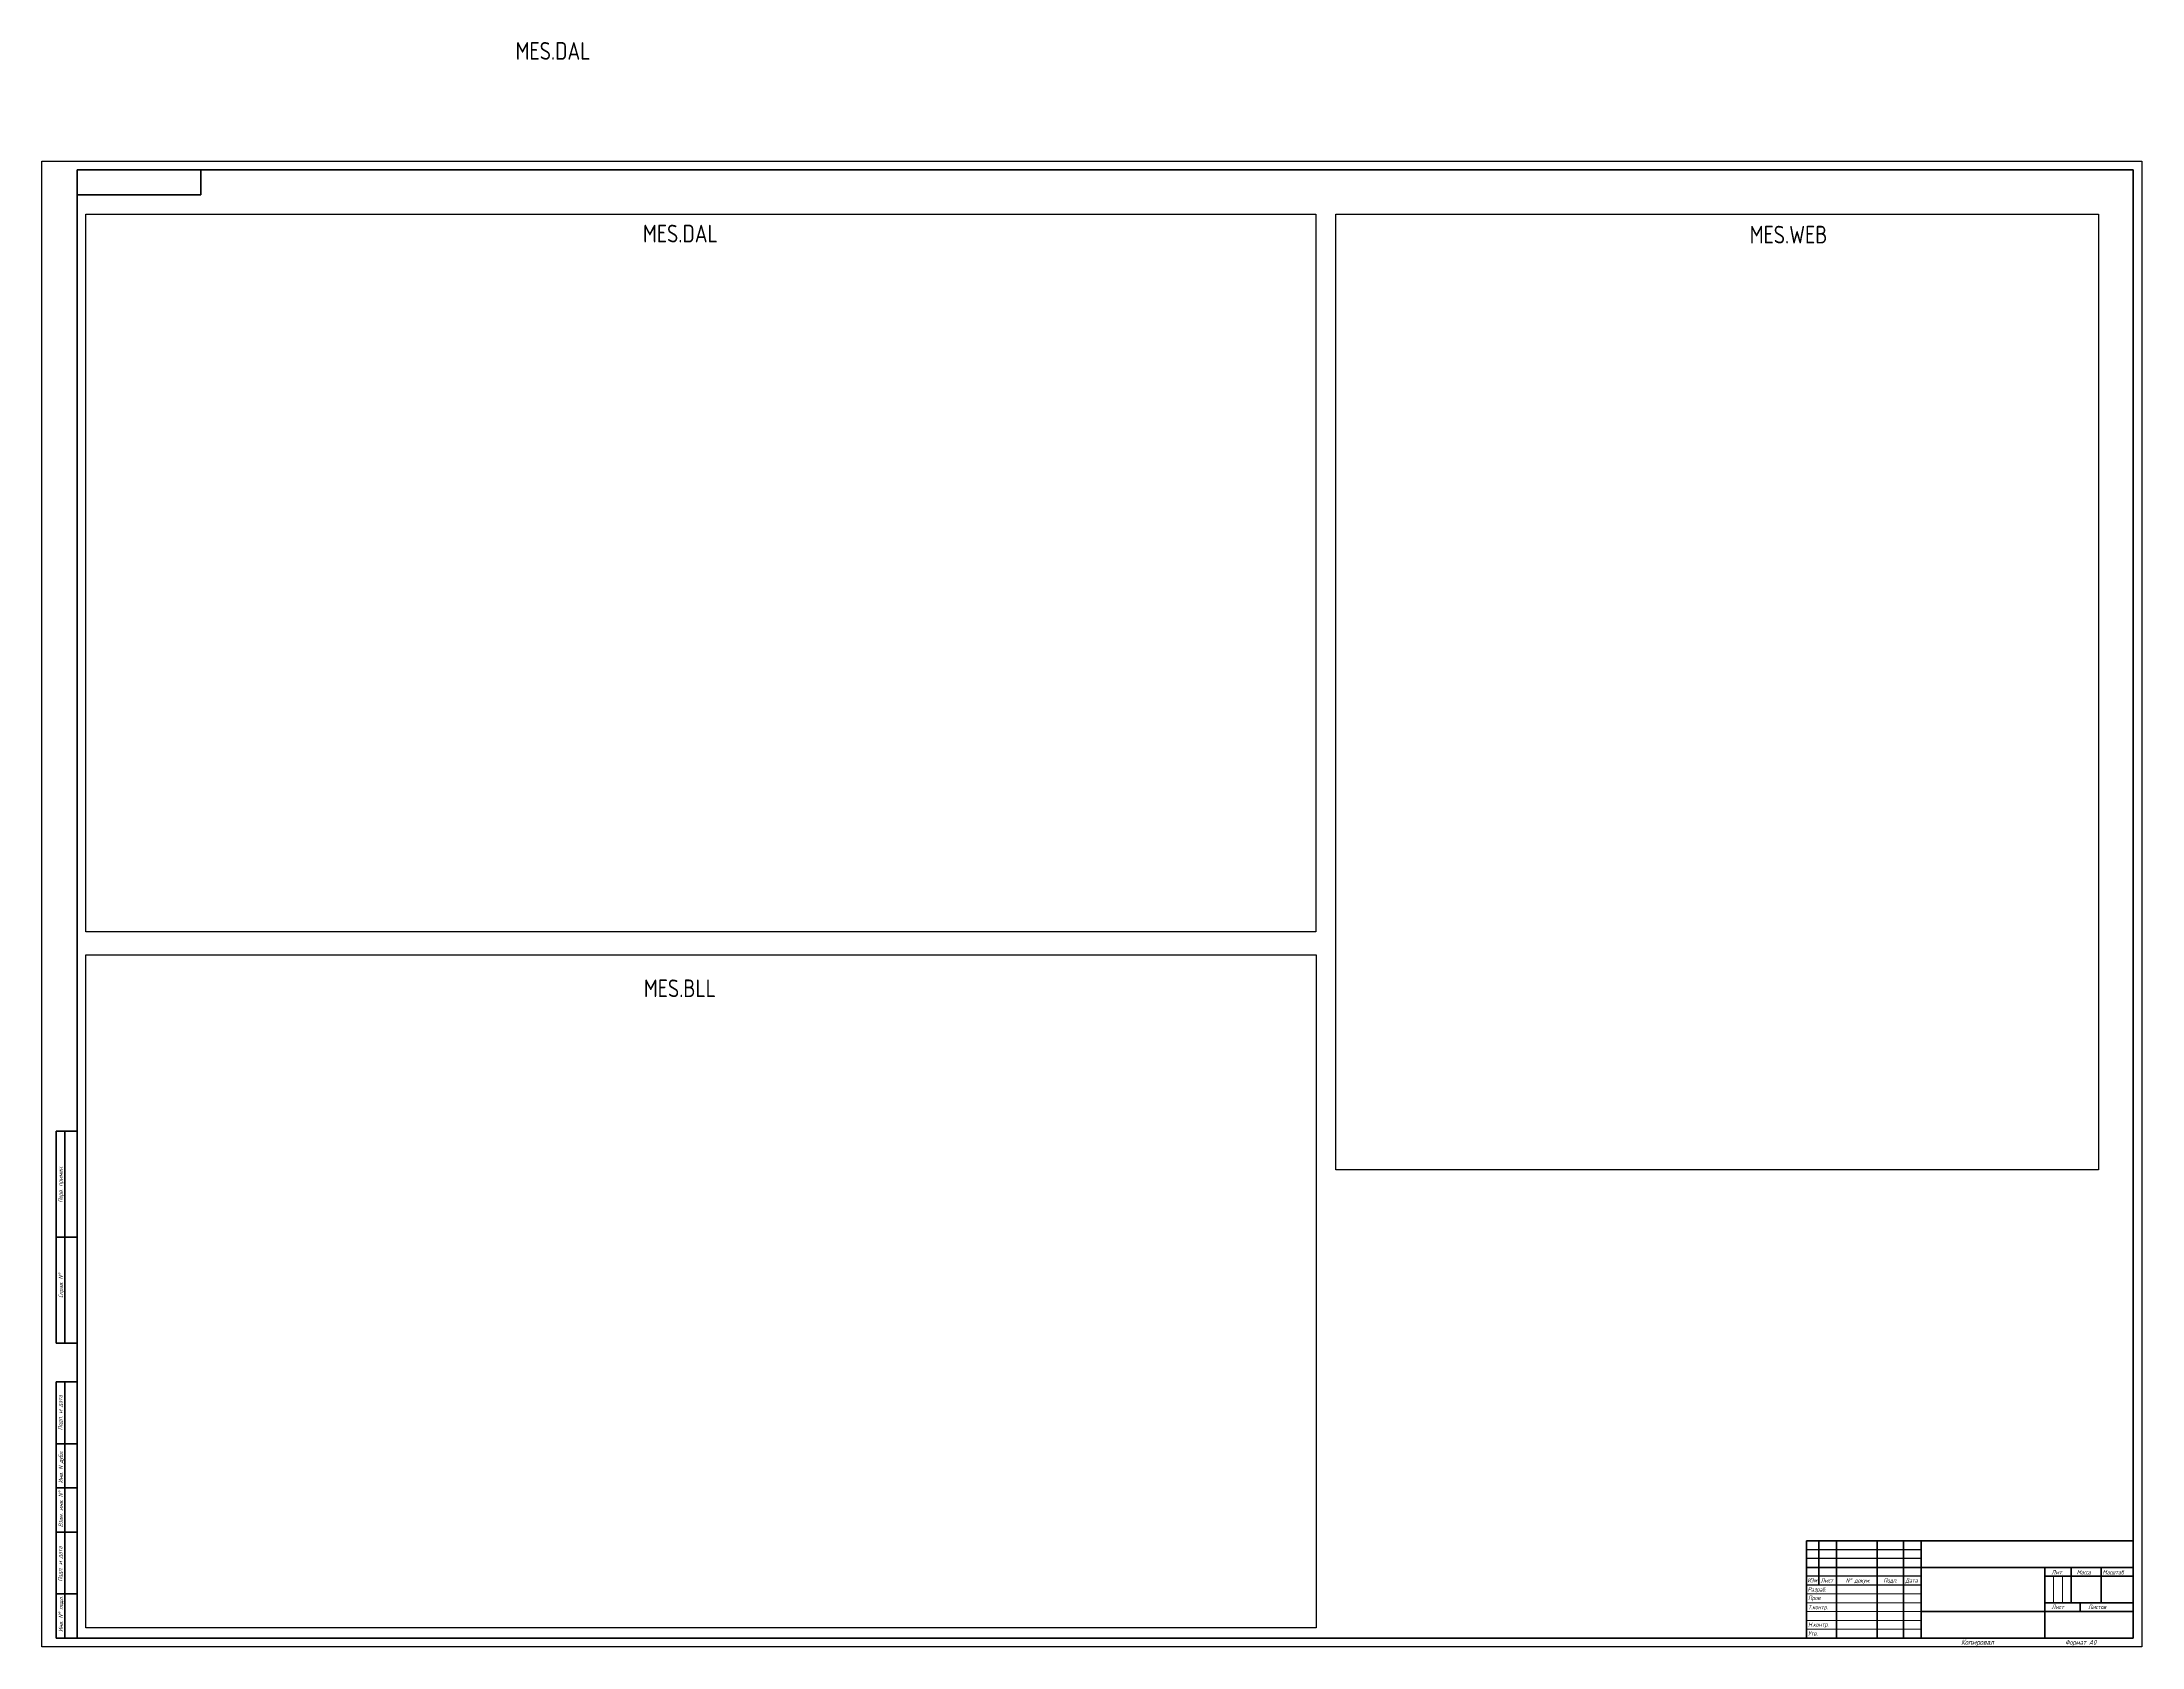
# Model space of a CAD drawing. Extents: x 1404 to 3454, y 74 to 1263.
# Drawn here: x 1404 to 2593, y 74 to 982 of the extents above; entities that cross this region are included whole.
import ezdxf

# ---------------------------------------------------------------- set-up
doc = ezdxf.new("R2010")
doc.units = 0
doc.header["$MEASUREMENT"] = 0
doc.layers.get('0').update_dxf_attribs({"linetype": 'CONTINUOUS'})
doc.layers.add('KONTUR', color=7, linetype='CONTINUOUS')
for name, color, linetype, lineweight in [('Основная', 7, 'CONTINUOUS', 40), ('текст', 7, 'CONTINUOUS', 30), ('тонкая', 7, 'CONTINUOUS', 20)]:
    doc.layers.add(name, color=color, linetype=linetype, lineweight=lineweight)
doc.styles.add('ЕСКД', font='eskd15.shx', dxfattribs={"width": 0.8})
doc.styles.add('стиль1', font='romans.shx', dxfattribs={"width": 0.75, "oblique": 15, "height": 3.5})

msp = doc.modelspace()

# ---------------------------------------------------------------- linework, layer by layer
for p, q in [((2467.5, 128.6), (2402.5, 128.6)), ((2467.5, 123.6), (2402.5, 123.6)), ((2467.5, 113.6), (2402.5, 113.6)), ((2467.5, 108.6), (2402.5, 108.6)), ((2537.5, 78.6), (2537.5, 78.6))]:
    msp.add_line(p, q)
for points in [[(1428.4, 884.6), (2124.8, 884.6), (2124.8, 478.3), (1428.4, 478.3)], [(2136, 884.6), (2567.9, 884.6), (2567.9, 343.6), (2136, 343.6)], [(1428.3, 465.3), (2124.9, 465.3), (2124.9, 84.4), (1428.3, 84.4)]]:
    msp.add_lwpolyline(points, close=True)
at = {"layer": 'KONTUR'}
for p, q in [((1403.5, 73.6), (1403.5, 914.6)), ((1403.5, 914.6), (2592.5, 914.6)), ((2592.5, 914.6), (2592.5, 73.6)), ((2592.5, 73.6), (1403.5, 73.6))]:
    msp.add_line(p, q, dxfattribs=at)
at = {"layer": 'Основная'}
for p, q in [((1423.5, 118.6), (1423.5, 909.6)), ((2587.5, 909.6), (1423.5, 909.6)), ((1493.5, 895.6), (1493.5, 909.6)), ((2587.5, 78.6), (2587.5, 909.6)), ((1493.5, 895.6), (1423.5, 895.6)), ((1411.5, 365.6), (1411.5, 245.6)), ((1423.5, 365.6), (1411.5, 365.6)), ((1416.5, 245.6), (1416.5, 365.6)), ((1423.5, 305.6), (1411.5, 305.6)), ((1423.5, 245.6), (1411.5, 245.6)), ((1411.5, 78.6), (1411.5, 223.6)), ((1423.5, 223.6), (1411.5, 223.6)), ((1416.5, 78.6), (1416.5, 223.6)), ((1423.5, 188.6), (1411.5, 188.6)), ((1423.5, 163.6), (1411.5, 163.6)), ((1423.5, 138.6), (1411.5, 138.6)), ((2402.5, 133.6), (2402.5, 78.6)), ((2587.5, 133.6), (2402.5, 133.6)), ((2409.5, 108.6), (2409.5, 133.6)), ((2419.5, 133.6), (2419.5, 78.6)), ((2442.5, 78.6), (2442.5, 133.6)), ((2457.5, 133.6), (2457.5, 78.6)), ((2467.5, 133.6), (2467.5, 78.6)), ((1423.5, 78.6), (1423.5, 118.6)), ((2402.5, 118.6), (2587.5, 118.6)), ((2537.5, 118.6), (2537.5, 78.6)), ((2537.5, 113.6), (2587.5, 113.6)), ((2552.5, 118.6), (2552.5, 98.6)), ((2569.5, 118.6), (2569.5, 98.6)), ((1423.5, 103.6), (1411.5, 103.6)), ((2587.5, 98.6), (2537.5, 98.6)), ((2557.5, 98.6), (2557.5, 93.6)), ((2587.5, 93.6), (2467.5, 93.6)), ((2587.5, 78.6), (1411.5, 78.6))]:
    msp.add_line(p, q, dxfattribs=at)
at = {"layer": 'тонкая'}
for p, q in [((2542.5, 113.4), (2542.5, 98.6)), ((2547.6, 113.4), (2547.6, 98.6)), ((2402.5, 103.6), (2467.5, 103.6)), ((2467.5, 98.6), (2402.5, 98.6)), ((2467.5, 93.6), (2402.5, 93.6))]:
    msp.add_line(p, q, dxfattribs=at)
for points in [[(2402.5, 88.6), (2467.5, 88.6)], [(2402.5, 83.6), (2467.5, 83.6)]]:
    msp.add_lwpolyline(points, dxfattribs=at)

# ---------------------------------------------------------------- texts
at = {"color": 250, "style": 'ЕСКД'}
for s, p in [('MES.DAL ', (1671.7, 972)), ('MES.DAL ', (1743.8, 868.6)), ('MES.WEB', (2370.4, 868)), ('MES.BLL', (1744.3, 441.4))]:
    msp.add_text(s, height=10, dxfattribs=at).set_placement(p)
at = {"layer": 'текст', "style": 'стиль1', "oblique": 15, "width": 0.75}
for s, p in [('Перв. примен.', (1415.3, 325.1)), ('Справ. N%%d', (1415.4, 271.2)), ('Подп. и дата', (1415.1, 196.3)), ('Инв. N дубл.', (1415.4, 166.3)), ('Взам. инв. N%%d', (1415.4, 141.4)), ('Подп. и дата', (1415.1, 110.6)), ('Инв. N%%d подл.', (1415.4, 82.1))]:
    msp.add_text(s, height=2.5, rotation=90, dxfattribs=at).set_placement(p)
for s, height, p in [('Изм', 2.5, (2403.1, 110.2)), ('Разраб.', 2.5, (2403.2, 104.9)), ('Лист', 2.5, (2410.6, 110)), ('N%%d докум. ', 2.5, (2424.8, 110)), ('Подп.', 2.5, (2446.1, 110)), ('Дата', 2.5, (2458.5, 110)), ('Лит.', 2.5, (2541.3, 114.6)), ('Масса', 2.5, (2555.6, 114.6)), ('Масштаб', 2.5, (2570.2, 114.6)), ('Пров.', 2.5, (2403.5, 100.1)), ('Т.контр.', 2.5, (2403.5, 94.9)), ('Лист', 2.5, (2541.3, 95)), ('Листов', 2.5, (2562, 95)), ('Н.контр.', 2.5, (2403.5, 85)), ('Утв.', 2.5, (2403.5, 80)), ('Копировал', 3, (2490.1, 74.8)), ('Формат А0', 2.75, (2549, 74.8))]:
    msp.add_text(s, height=height, dxfattribs=at).set_placement(p)

doc.saveas('drawing.dxf')
